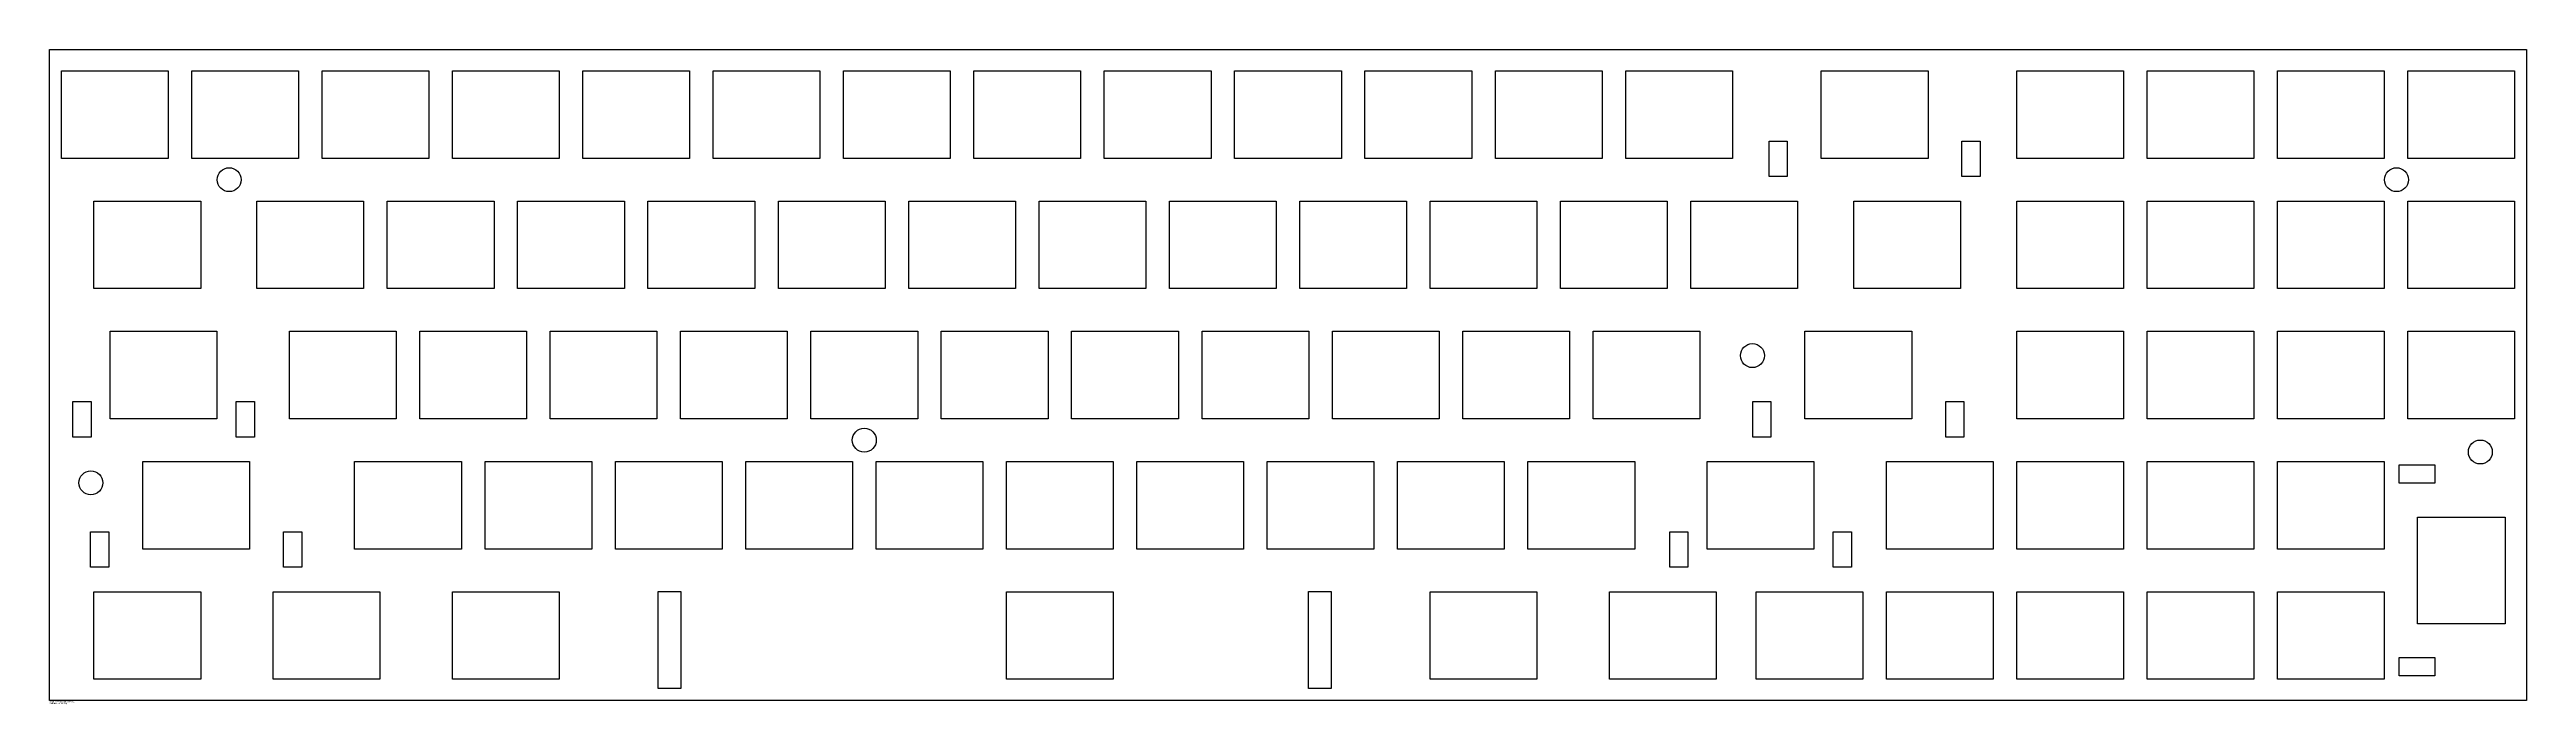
# Model space of a CAD drawing. Header units: inches. Extents: x 0 to 362, y 0 to 96.
import ezdxf

# ---------------------------------------------------------------- set-up
doc = ezdxf.new("R2010")
doc.units = ezdxf.units.IN
doc.header["$MEASUREMENT"] = 0
doc.styles.add('SLDTEXTSTYLE0', font='TXT', dxfattribs={"width": 0.7})

msp = doc.modelspace()

# ---------------------------------------------------------------- linework, layer by layer
at = {"color": 7, "linetype": 'Continuous'}
for p, q in [((0.09508, 95.5075), (362.045, 95.5075)), ((0.09508, 0.25769), (0.09508, 95.5075)), ((362.045, 95.5075), (362.045, 0.25769)), ((1.81901, 92.3837), (17.4198, 92.3837)), ((1.81901, 79.5831), (1.81901, 92.3837)), ((17.4198, 92.3837), (17.4198, 79.5831)), ((20.869, 92.3837), (36.4698, 92.3837)), ((20.869, 79.5831), (20.869, 92.3837)), ((36.4698, 92.3837), (36.4698, 79.5831)), ((39.9189, 92.3837), (55.5198, 92.3837)), ((39.9189, 79.5831), (39.9189, 92.3837)), ((55.5198, 92.3837), (55.5198, 79.5831)), ((58.9689, 92.3837), (74.5698, 92.3837)), ((58.9689, 79.5831), (58.9689, 92.3837)), ((74.5698, 92.3837), (74.5698, 79.5831)), ((78.0189, 92.3837), (93.6184, 92.3837)), ((78.0189, 79.5831), (78.0189, 92.3837)), ((93.6184, 92.3837), (93.6184, 79.5831)), ((97.0689, 92.3837), (112.668, 92.3837)), ((97.0689, 79.5831), (97.0689, 92.3837)), ((112.668, 92.3837), (112.668, 79.5831)), ((116.119, 92.3837), (131.72, 92.3837)), ((116.119, 79.5831), (116.119, 92.3837)), ((131.72, 92.3837), (131.72, 79.5831)), ((135.169, 92.3837), (150.77, 92.3837)), ((135.169, 79.5831), (135.169, 92.3837)), ((150.77, 92.3837), (150.77, 79.5831)), ((154.219, 92.3837), (169.82, 92.3837)), ((154.219, 79.5831), (154.219, 92.3837)), ((169.82, 92.3837), (169.82, 79.5831)), ((173.269, 92.3837), (188.87, 92.3837)), ((173.269, 79.5831), (173.269, 92.3837)), ((188.87, 92.3837), (188.87, 79.5831)), ((192.319, 92.3837), (207.92, 92.3837)), ((192.319, 79.5831), (192.319, 92.3837)), ((207.92, 92.3837), (207.92, 79.5831)), ((211.369, 92.3837), (226.97, 92.3837)), ((211.369, 79.5831), (211.369, 92.3837)), ((226.97, 92.3837), (226.97, 79.5831)), ((230.419, 92.3837), (246.02, 92.3837)), ((230.419, 79.5831), (230.419, 92.3837)), ((246.02, 92.3837), (246.02, 79.5831)), ((258.994, 92.3837), (274.595, 92.3837)), ((258.994, 79.5831), (258.994, 92.3837)), ((274.595, 92.3837), (274.595, 79.5831)), ((287.569, 92.3837), (303.17, 92.3837)), ((287.569, 79.5831), (287.569, 92.3837)), ((303.17, 92.3837), (303.17, 79.5831)), ((306.619, 92.3837), (322.22, 92.3837)), ((306.619, 79.5831), (306.619, 92.3837)), ((322.22, 92.3837), (322.22, 79.5831)), ((325.669, 92.3837), (341.27, 92.3837)), ((325.669, 79.5831), (325.669, 92.3837)), ((341.27, 92.3837), (341.27, 79.5831)), ((344.719, 92.3837), (360.32, 92.3837)), ((344.719, 79.5831), (344.719, 92.3837)), ((360.32, 92.3837), (360.32, 79.5831)), ((251.365, 82.1104), (254.032, 82.1104)), ((251.365, 76.9027), (251.365, 82.1104)), ((254.032, 82.1104), (254.032, 76.9027)), ((279.557, 82.1104), (282.224, 82.1104)), ((279.557, 76.9027), (279.557, 82.1104)), ((282.224, 82.1104), (282.224, 76.9027)), ((17.4198, 79.5831), (1.81901, 79.5831)), ((36.4698, 79.5831), (20.869, 79.5831)), ((55.5198, 79.5831), (39.9189, 79.5831)), ((74.5698, 79.5831), (58.9689, 79.5831)), ((93.6184, 79.5831), (78.0189, 79.5831)), ((112.668, 79.5831), (97.0689, 79.5831)), ((131.72, 79.5831), (116.119, 79.5831)), ((150.77, 79.5831), (135.169, 79.5831)), ((169.82, 79.5831), (154.219, 79.5831)), ((188.87, 79.5831), (173.269, 79.5831)), ((207.92, 79.5831), (192.319, 79.5831)), ((226.97, 79.5831), (211.369, 79.5831)), ((246.02, 79.5831), (230.419, 79.5831)), ((254.032, 76.9027), (251.365, 76.9027)), ((274.595, 79.5831), (258.994, 79.5831)), ((282.224, 76.9027), (279.557, 76.9027)), ((303.17, 79.5831), (287.569, 79.5831)), ((322.22, 79.5831), (306.619, 79.5831)), ((341.27, 79.5831), (325.669, 79.5831)), ((360.32, 79.5831), (344.719, 79.5831)), ((6.58153, 73.3337), (22.1809, 73.3337)), ((6.58153, 60.5331), (6.58153, 73.3337)), ((22.1809, 73.3337), (22.1809, 60.5331)), ((30.394, 73.3337), (45.9948, 73.3337)), ((30.394, 60.5331), (30.394, 73.3337)), ((45.9948, 73.3337), (45.9948, 60.5331)), ((49.4439, 73.3337), (65.0448, 73.3337)), ((49.4439, 60.5331), (49.4439, 73.3337)), ((65.0448, 73.3337), (65.0448, 60.5331)), ((68.4939, 73.3337), (84.0948, 73.3337)), ((68.4939, 60.5331), (68.4939, 73.3337)), ((84.0948, 73.3337), (84.0948, 60.5331)), ((87.5439, 73.3337), (103.145, 73.3337)), ((87.5439, 60.5331), (87.5439, 73.3337)), ((103.145, 73.3337), (103.145, 60.5331)), ((106.594, 73.3337), (122.195, 73.3337)), ((106.594, 60.5331), (106.594, 73.3337)), ((122.195, 73.3337), (122.195, 60.5331)), ((125.644, 73.3337), (141.245, 73.3337)), ((125.644, 60.5331), (125.644, 73.3337)), ((141.245, 73.3337), (141.245, 60.5331)), ((144.694, 73.3337), (160.295, 73.3337)), ((144.694, 60.5331), (144.694, 73.3337)), ((160.295, 73.3337), (160.295, 60.5331)), ((163.744, 73.3337), (179.345, 73.3337)), ((163.744, 60.5331), (163.744, 73.3337)), ((179.345, 73.3337), (179.345, 60.5331)), ((182.794, 73.3337), (198.395, 73.3337)), ((182.794, 60.5331), (182.794, 73.3337)), ((198.395, 73.3337), (198.395, 60.5331)), ((201.844, 73.3337), (217.445, 73.3337)), ((201.844, 60.5331), (201.844, 73.3337)), ((217.445, 73.3337), (217.445, 60.5331)), ((220.894, 73.3337), (236.495, 73.3337)), ((220.894, 60.5331), (220.894, 73.3337)), ((236.495, 73.3337), (236.495, 60.5331)), ((239.944, 73.3337), (255.545, 73.3337)), ((239.944, 60.5331), (239.944, 73.3337)), ((255.545, 73.3337), (255.545, 60.5331)), ((263.756, 73.3337), (279.356, 73.3337)), ((263.756, 60.5331), (263.756, 73.3337)), ((279.356, 73.3337), (279.356, 60.5331)), ((287.569, 73.3337), (303.17, 73.3337)), ((287.569, 60.5331), (287.569, 73.3337)), ((303.17, 73.3337), (303.17, 60.5331)), ((306.619, 73.3337), (322.22, 73.3337)), ((306.619, 60.5331), (306.619, 73.3337)), ((322.22, 73.3337), (322.22, 60.5331)), ((325.669, 73.3337), (341.27, 73.3337)), ((325.669, 60.5331), (325.669, 73.3337)), ((341.27, 73.3337), (341.27, 60.5331)), ((344.719, 73.3337), (360.32, 73.3337)), ((344.719, 60.5331), (344.719, 73.3337)), ((360.32, 73.3337), (360.32, 60.5331)), ((22.1809, 60.5331), (6.58153, 60.5331)), ((45.9948, 60.5331), (30.394, 60.5331)), ((65.0448, 60.5331), (49.4439, 60.5331)), ((84.0948, 60.5331), (68.4939, 60.5331)), ((103.145, 60.5331), (87.5439, 60.5331)), ((122.195, 60.5331), (106.594, 60.5331)), ((141.245, 60.5331), (125.644, 60.5331)), ((160.295, 60.5331), (144.694, 60.5331)), ((179.345, 60.5331), (163.744, 60.5331)), ((198.395, 60.5331), (182.794, 60.5331)), ((217.445, 60.5331), (201.844, 60.5331)), ((236.495, 60.5331), (220.894, 60.5331)), ((255.545, 60.5331), (239.944, 60.5331)), ((279.356, 60.5331), (263.756, 60.5331)), ((303.17, 60.5331), (287.569, 60.5331)), ((322.22, 60.5331), (306.619, 60.5331)), ((341.27, 60.5331), (325.669, 60.5331)), ((360.32, 60.5331), (344.719, 60.5331)), ((8.96278, 54.2837), (24.5622, 54.2837)), ((8.96278, 41.4831), (8.96278, 54.2837)), ((24.5622, 54.2837), (24.5622, 41.4831)), ((35.1565, 54.2837), (50.7559, 54.2837)), ((35.1565, 41.4831), (35.1565, 54.2837)), ((50.7559, 54.2837), (50.7559, 41.4831)), ((54.2064, 54.2837), (69.8059, 54.2837)), ((54.2064, 41.4831), (54.2064, 54.2837)), ((69.8059, 54.2837), (69.8059, 41.4831)), ((73.2564, 54.2837), (88.8559, 54.2837)), ((73.2564, 41.4831), (73.2564, 54.2837)), ((88.8559, 54.2837), (88.8559, 41.4831)), ((92.3064, 54.2837), (107.906, 54.2837)), ((92.3064, 41.4831), (92.3064, 54.2837)), ((107.906, 54.2837), (107.906, 41.4831)), ((111.356, 54.2837), (126.956, 54.2837)), ((111.356, 41.4831), (111.356, 54.2837)), ((126.956, 54.2837), (126.956, 41.4831)), ((130.406, 54.2837), (146.006, 54.2837)), ((130.406, 41.4831), (130.406, 54.2837)), ((146.006, 54.2837), (146.006, 41.4831)), ((149.456, 54.2837), (165.056, 54.2837)), ((149.456, 41.4831), (149.456, 54.2837)), ((165.056, 54.2837), (165.056, 41.4831)), ((168.506, 54.2837), (184.106, 54.2837)), ((168.506, 41.4831), (168.506, 54.2837)), ((184.106, 54.2837), (184.106, 41.4831)), ((187.556, 54.2837), (203.156, 54.2837)), ((187.556, 41.4831), (187.556, 54.2837)), ((203.156, 54.2837), (203.156, 41.4831)), ((206.606, 54.2837), (222.206, 54.2837)), ((206.606, 41.4831), (206.606, 54.2837)), ((222.206, 54.2837), (222.206, 41.4831)), ((225.656, 54.2837), (241.256, 54.2837)), ((225.656, 41.4831), (225.656, 54.2837)), ((241.256, 54.2837), (241.256, 41.4831)), ((256.611, 54.2837), (272.212, 54.2837)), ((256.611, 41.4831), (256.611, 54.2837)), ((272.212, 54.2837), (272.212, 41.4831)), ((287.569, 54.2837), (303.17, 54.2837)), ((287.569, 41.4831), (287.569, 54.2837)), ((303.17, 54.2837), (303.17, 41.4831)), ((306.619, 54.2837), (322.22, 54.2837)), ((306.619, 41.4831), (306.619, 54.2837)), ((322.22, 54.2837), (322.22, 41.4831)), ((325.669, 54.2837), (341.27, 54.2837)), ((325.669, 41.4831), (325.669, 54.2837)), ((341.27, 54.2837), (341.27, 41.4831)), ((344.719, 54.2837), (360.32, 54.2837)), ((344.719, 41.4831), (344.719, 54.2837)), ((360.32, 54.2837), (360.32, 41.4831)), ((3.49195, 44.0104), (6.15707, 44.0104)), ((3.49195, 38.8027), (3.49195, 44.0104)), ((6.15707, 44.0104), (6.15707, 38.8027)), ((27.3678, 44.0104), (30.033, 44.0104)), ((27.3678, 38.8027), (27.3678, 44.0104)), ((30.033, 44.0104), (30.033, 38.8027)), ((248.984, 44.0104), (251.649, 44.0104)), ((248.984, 38.8027), (248.984, 44.0104)), ((251.649, 44.0104), (251.649, 38.8027)), ((277.176, 44.0104), (279.841, 44.0104)), ((277.176, 38.8027), (277.176, 44.0104)), ((279.841, 44.0104), (279.841, 38.8027)), ((24.5622, 41.4831), (8.96278, 41.4831)), ((50.7559, 41.4831), (35.1565, 41.4831)), ((69.8059, 41.4831), (54.2064, 41.4831)), ((88.8559, 41.4831), (73.2564, 41.4831)), ((107.906, 41.4831), (92.3064, 41.4831)), ((126.956, 41.4831), (111.356, 41.4831)), ((146.006, 41.4831), (130.406, 41.4831)), ((165.056, 41.4831), (149.456, 41.4831)), ((184.106, 41.4831), (168.506, 41.4831)), ((203.156, 41.4831), (187.556, 41.4831)), ((222.206, 41.4831), (206.606, 41.4831)), ((241.256, 41.4831), (225.656, 41.4831)), ((272.212, 41.4831), (256.611, 41.4831)), ((303.17, 41.4831), (287.569, 41.4831)), ((322.22, 41.4831), (306.619, 41.4831)), ((341.27, 41.4831), (325.669, 41.4831)), ((360.32, 41.4831), (344.719, 41.4831)), ((6.15707, 38.8027), (3.49195, 38.8027)), ((30.033, 38.8027), (27.3678, 38.8027)), ((251.649, 38.8027), (248.984, 38.8027)), ((279.841, 38.8027), (277.176, 38.8027)), ((13.7253, 35.2337), (29.326, 35.2337)), ((13.7253, 22.4331), (13.7253, 35.2337)), ((29.326, 35.2337), (29.326, 22.4331)), ((44.6814, 35.2337), (60.2809, 35.2337)), ((44.6814, 22.4331), (44.6814, 35.2337)), ((60.2809, 35.2337), (60.2809, 22.4331)), ((63.7314, 35.2337), (79.3309, 35.2337)), ((63.7314, 22.4331), (63.7314, 35.2337)), ((79.3309, 35.2337), (79.3309, 22.4331)), ((82.7814, 35.2337), (98.3809, 35.2337)), ((82.7814, 22.4331), (82.7814, 35.2337)), ((98.3809, 35.2337), (98.3809, 22.4331)), ((101.831, 35.2337), (117.431, 35.2337)), ((101.831, 22.4331), (101.831, 35.2337)), ((117.431, 35.2337), (117.431, 22.4331)), ((120.881, 35.2337), (136.481, 35.2337)), ((120.881, 22.4331), (120.881, 35.2337)), ((136.481, 35.2337), (136.481, 22.4331)), ((139.931, 35.2337), (155.531, 35.2337)), ((139.931, 22.4331), (139.931, 35.2337)), ((155.531, 35.2337), (155.531, 22.4331)), ((158.981, 35.2337), (174.581, 35.2337)), ((158.981, 22.4331), (158.981, 35.2337)), ((174.581, 35.2337), (174.581, 22.4331)), ((178.031, 35.2337), (193.631, 35.2337)), ((178.031, 22.4331), (178.031, 35.2337)), ((193.631, 35.2337), (193.631, 22.4331)), ((197.081, 35.2337), (212.681, 35.2337)), ((197.081, 22.4331), (197.081, 35.2337)), ((212.681, 35.2337), (212.681, 22.4331)), ((216.131, 35.2337), (231.731, 35.2337)), ((216.131, 22.4331), (216.131, 35.2337)), ((231.731, 35.2337), (231.731, 22.4331)), ((242.325, 35.2337), (257.926, 35.2337)), ((242.325, 22.4331), (242.325, 35.2337)), ((257.926, 35.2337), (257.926, 22.4331)), ((268.519, 35.2337), (284.12, 35.2337)), ((268.519, 22.4331), (268.519, 35.2337)), ((284.12, 35.2337), (284.12, 22.4331)), ((287.569, 35.2337), (303.17, 35.2337)), ((287.569, 22.4331), (287.569, 35.2337)), ((303.17, 35.2337), (303.17, 22.4331)), ((306.619, 35.2337), (322.22, 35.2337)), ((306.619, 22.4331), (306.619, 35.2337)), ((322.22, 35.2337), (322.22, 22.4331)), ((325.669, 35.2337), (341.27, 35.2337)), ((325.669, 22.4331), (325.669, 35.2337)), ((341.27, 35.2337), (341.27, 22.4331)), ((343.439, 34.7376), (348.646, 34.7376)), ((343.439, 32.0711), (343.439, 34.7376)), ((348.646, 34.7376), (348.646, 32.0711)), ((348.646, 32.0711), (343.439, 32.0711)), ((346.119, 27.1088), (358.92, 27.1088)), ((346.119, 11.508), (346.119, 27.1088)), ((358.92, 27.1088), (358.92, 11.508)), ((6.09646, 24.9604), (8.76293, 24.9604)), ((6.09646, 19.7528), (6.09646, 24.9604)), ((8.76293, 24.9604), (8.76293, 19.7528)), ((29.326, 22.4331), (13.7253, 22.4331)), ((34.2883, 24.9604), (36.9549, 24.9604)), ((34.2883, 19.7528), (34.2883, 24.9604)), ((36.9549, 24.9604), (36.9549, 19.7528)), ((60.2809, 22.4331), (44.6814, 22.4331)), ((79.3309, 22.4331), (63.7314, 22.4331)), ((98.3809, 22.4331), (82.7814, 22.4331)), ((117.431, 22.4331), (101.831, 22.4331)), ((136.481, 22.4331), (120.881, 22.4331)), ((155.531, 22.4331), (139.931, 22.4331)), ((174.581, 22.4331), (158.981, 22.4331)), ((193.631, 22.4331), (178.031, 22.4331)), ((212.681, 22.4331), (197.081, 22.4331)), ((231.731, 22.4331), (216.131, 22.4331)), ((236.854, 24.9604), (239.521, 24.9604)), ((236.854, 19.7528), (236.854, 24.9604)), ((239.521, 24.9604), (239.521, 19.7528)), ((257.926, 22.4331), (242.325, 22.4331)), ((260.73, 24.9604), (263.397, 24.9604)), ((260.73, 19.7528), (260.73, 24.9604)), ((263.397, 24.9604), (263.397, 19.7528)), ((284.12, 22.4331), (268.519, 22.4331)), ((303.17, 22.4331), (287.569, 22.4331)), ((322.22, 22.4331), (306.619, 22.4331)), ((341.27, 22.4331), (325.669, 22.4331)), ((8.76293, 19.7528), (6.09646, 19.7528)), ((36.9549, 19.7528), (34.2883, 19.7528)), ((239.521, 19.7528), (236.854, 19.7528)), ((263.397, 19.7528), (260.73, 19.7528)), ((6.58153, 16.1837), (22.1809, 16.1837)), ((6.58153, 3.38308), (6.58153, 16.1837)), ((22.1809, 16.1837), (22.1809, 3.38308)), ((32.7753, 16.1837), (48.3761, 16.1837)), ((32.7753, 3.38308), (32.7753, 16.1837)), ((48.3761, 16.1837), (48.3761, 3.38308)), ((58.9689, 16.1837), (74.5698, 16.1837)), ((58.9689, 3.38308), (58.9689, 16.1837)), ((74.5698, 16.1837), (74.5698, 3.38308)), ((89.057, 16.2347), (92.3562, 16.2347)), ((89.057, 2.03261), (89.057, 16.2347)), ((92.3562, 16.2347), (92.3562, 2.03261)), ((139.931, 16.1837), (155.531, 16.1837)), ((139.931, 3.38308), (139.931, 16.1837)), ((155.531, 16.1837), (155.531, 3.38308)), ((184.056, 16.2347), (187.357, 16.2347)), ((184.056, 2.03261), (184.056, 16.2347)), ((187.357, 16.2347), (187.357, 2.03261)), ((201.844, 16.1837), (217.445, 16.1837)), ((201.844, 3.38308), (201.844, 16.1837)), ((217.445, 16.1837), (217.445, 3.38308)), ((228.038, 16.1837), (243.637, 16.1837)), ((228.038, 3.38308), (228.038, 16.1837)), ((243.637, 16.1837), (243.637, 3.38308)), ((249.469, 16.1837), (265.07, 16.1837)), ((249.469, 3.38308), (249.469, 16.1837)), ((265.07, 16.1837), (265.07, 3.38308)), ((268.519, 16.1837), (284.12, 16.1837)), ((268.519, 3.38308), (268.519, 16.1837)), ((284.12, 16.1837), (284.12, 3.38308)), ((287.569, 16.1837), (303.17, 16.1837)), ((287.569, 3.38308), (287.569, 16.1837)), ((303.17, 16.1837), (303.17, 3.38308)), ((306.619, 16.1837), (322.22, 16.1837)), ((306.619, 3.38308), (306.619, 16.1837)), ((322.22, 16.1837), (322.22, 3.38308)), ((325.669, 16.1837), (341.27, 16.1837)), ((325.669, 3.38308), (325.669, 16.1837)), ((341.27, 16.1837), (341.27, 3.38308)), ((358.92, 11.508), (346.119, 11.508)), ((343.439, 6.54569), (348.646, 6.54569)), ((343.439, 3.87918), (343.439, 6.54569)), ((348.646, 3.87918), (343.439, 3.87918)), ((348.646, 6.54569), (348.646, 3.87918)), ((362.045, 0.25769), (0.09508, 0.25769)), ((22.1809, 3.38308), (6.58153, 3.38308)), ((48.3761, 3.38308), (32.7753, 3.38308)), ((74.5698, 3.38308), (58.9689, 3.38308)), ((92.3562, 2.03261), (89.057, 2.03261)), ((155.531, 3.38308), (139.931, 3.38308)), ((187.357, 2.03261), (184.056, 2.03261)), ((217.445, 3.38308), (201.844, 3.38308)), ((243.637, 3.38308), (228.038, 3.38308)), ((265.07, 3.38308), (249.469, 3.38308)), ((284.12, 3.38308), (268.519, 3.38308)), ((303.17, 3.38308), (287.569, 3.38308)), ((322.22, 3.38308), (306.619, 3.38308)), ((341.27, 3.38308), (325.669, 3.38308))]:
    msp.add_line(p, q, dxfattribs=at)
for centre in [(26.3471, 76.4584), (343.05568, 76.4584), (248.9335, 50.72296), (119.156, 38.3584), (355.30388, 36.62413), (6.14208, 32.1177)]:
    msp.add_circle(centre, 1.75, dxfattribs=at)

# ---------------------------------------------------------------- texts
at = {"color": 7, "linetype": 'Continuous', "char_height": 0.1903, "attachment_point": 1, "style": 'SLDTEXTSTYLE0'}
for s, insert in [('SOLIDWORKS Educational Product.', (0.09508, 0.21755)), ('For Instructional Use Only.', (0.09508, -0.0679))]:
    msp.add_mtext(s, dxfattribs=dict(at, insert=insert))

doc.saveas('drawing.dxf')
